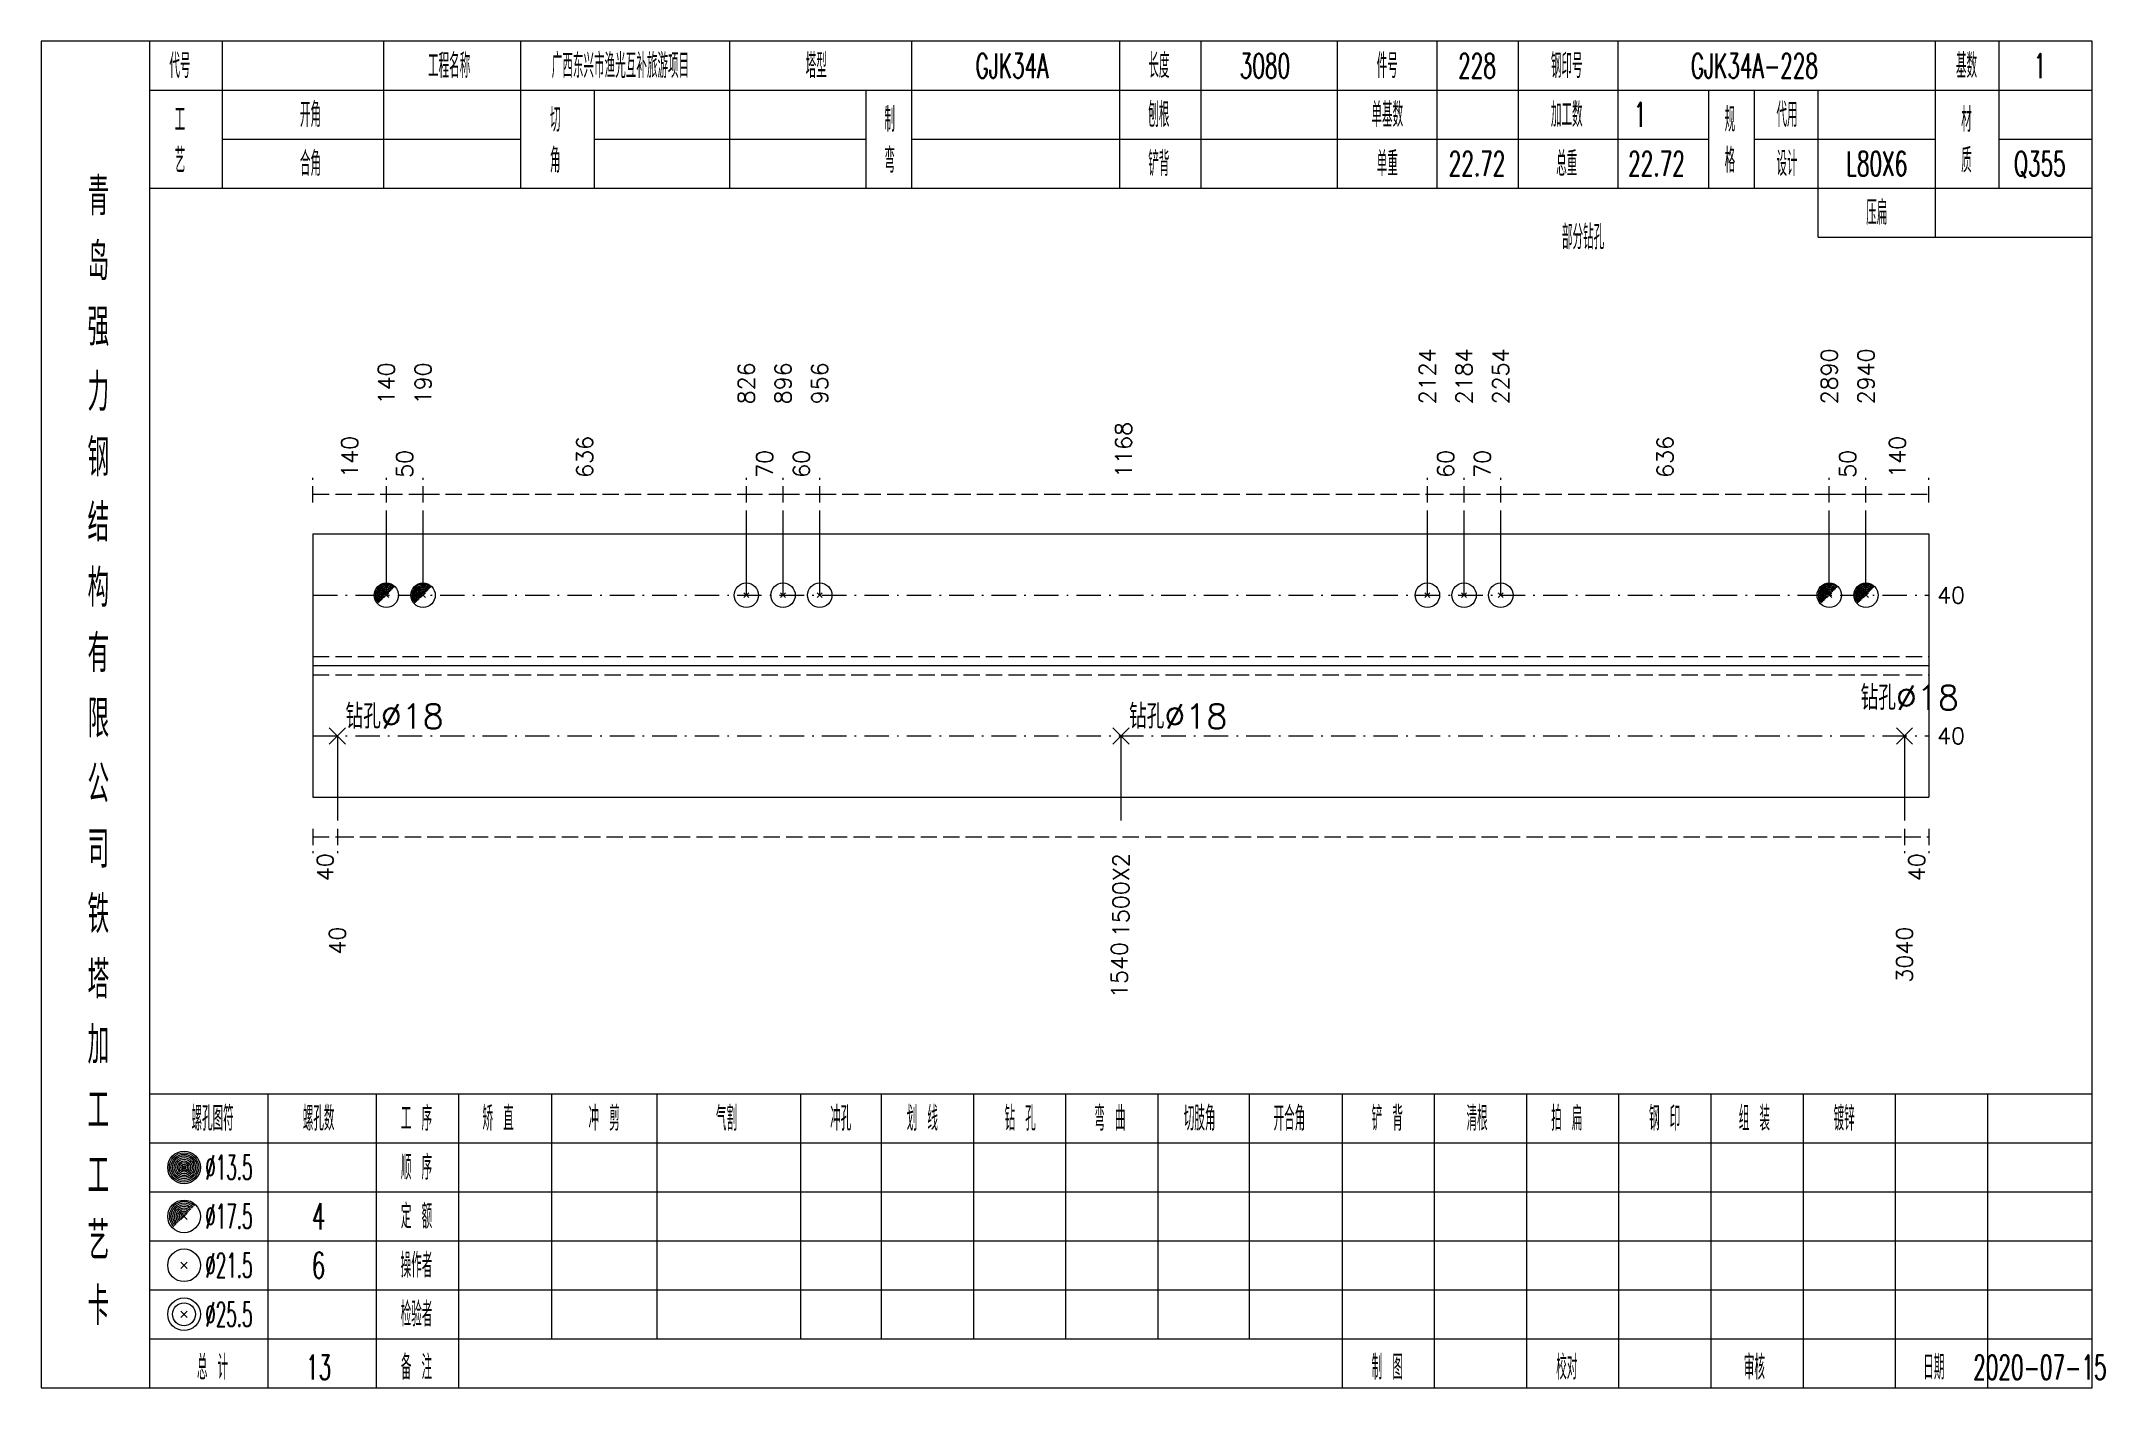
# Model space of a CAD drawing. Extents: x 0 to 2606, y -377 to 6479.
# Drawn here: x 1307 to 1559.9, y 5950 to 6115 of the extents above; entities that cross this region are included whole.
import ezdxf
from ezdxf.enums import TextEntityAlignment as Align

# ---------------------------------------------------------------- set-up
doc = ezdxf.new("R2010")
doc.units = 0
doc.header["$MEASUREMENT"] = 0
doc.linetypes.add('一点画线', pattern=[5.2, 3, -1, 0.2, -1])
doc.linetypes.add('虚线', pattern=[2.75, 2, -0.75])
doc.layers.get('0').update_dxf_attribs({"linetype": 'CONTINUOUS', "lineweight": 25})
doc.layers.add('1', color=7, linetype='CONTINUOUS', lineweight=25)
doc.layers.add('4', color=7, linetype='CONTINUOUS', lineweight=25)
doc.styles.get("Standard").update_dxf_attribs({"font": 'simplex.shx', "width": 0.7, "height": 3, "bigfont": 'gbhzfs.shx'})

msp = doc.modelspace()

# ---------------------------------------------------------------- texts
at = {"color": 7, "linetype": 'Continuous', "lineweight": 13}
for s, p in [('2124', (1476.91, 6070.5)), ('2184', (1481.41, 6070.5)), ('2254', (1485.91, 6070.5)), ('2890', (1526.18, 6070.5)), ('2940', (1530.68, 6070.5)), ('140', (1349.3, 6070.5)), ('190', (1353.8, 6070.5)), ('826', (1393.43, 6070.5)), ('896', (1397.93, 6070.5)), ('956', (1402.43, 6070.5))]:
    msp.add_text(s, height=2, rotation=90, dxfattribs=at).set_placement(p, align=Align.MIDDLE_LEFT)
at = {"color": 8, "linetype": 'Continuous', "lineweight": 9}
for s, p in [('140', (1344.8, 6061.5)), ('636', (1373.62, 6061.5)), ('1168', (1439.67, 6061.5)), ('636', (1506.05, 6061.5)), ('140', (1534.54, 6061.5)), ('50', (1351.55, 6061.5)), ('70', (1395.68, 6061.5)), ('60', (1400.18, 6061.5)), ('60', (1479.16, 6061.5)), ('70', (1483.66, 6061.5)), ('50', (1528.43, 6061.5))]:
    msp.add_text(s, height=2, rotation=90, dxfattribs=at).set_placement(p, align=Align.MIDDLE_LEFT)
at = {"color": 7, "linetype": 'Continuous', "lineweight": 13}
for p in [(1539.4, 6047.12), (1539.4, 6029.88)]:
    msp.add_text('40', height=2, dxfattribs=at).set_placement(p, align=Align.MIDDLE_LEFT)
at = {"color": 8, "linetype": 'Continuous', "lineweight": 9}
for s, p in [('40', (1341.8, 6015.5)), ('1500X2', (1439.35, 6015.5)), ('40', (1536.9, 6015.5))]:
    msp.add_text(s, height=2, rotation=90, dxfattribs=at).set_placement(p, align=Align.MIDDLE_RIGHT)
at = {"layer": '1', "color": 7, "linetype": 'Continuous', "lineweight": 13}
for p in [(1530.03, 6032.16), (1344.3, 6029.88), (1440.35, 6029.88)]:
    msp.add_text('钻孔%%c18', height=3, dxfattribs=at).set_placement(p, align=Align.BOTTOM_LEFT)
for s, p in [('40', (1343.3, 6006.5)), ('3040', (1535.4, 6006.5)), ('1540', (1439.16, 6004.62))]:
    msp.add_text(s, height=2, rotation=90, dxfattribs=at).set_placement(p, align=Align.MIDDLE_RIGHT)
at = {"layer": '4', "color": 1, "linetype": 'Continuous', "lineweight": 13}
for s, height, width, p in [('代号', 3, 0.6, (1324, 6112)), ('工程名称', 3, 0.6, (1357, 6112)), ('广西东兴市渔光互补旅游项目', 3, 0.6, (1378, 6112)), ('塔型', 3, 0.6, (1402, 6112)), ('长度', 3, 0.6, (1444, 6112)), ('件号', 3, 0.6, (1472, 6112)), ('钢印号', 3, 0.6, (1494, 6112)), ('基数', 3, 0.6, (1543, 6112)), ('GJK34A', 3, 0.6, (1426, 6112)), ('3080', 3, 0.6, (1457, 6112)), ('228', 3, 0.6, (1483, 6112)), ('GJK34A-228', 3, 0.6, (1517, 6112)), ('1', 3, 0.6, (1552, 6112)), ('工', 3, 0.6, (1324, 6105.4)), ('开角', 3, 0.6, (1340, 6106)), ('切', 3, 0.6, (1370, 6105.4)), ('制', 3, 0.6, (1411, 6105.4)), ('刨根', 3, 0.6, (1444, 6106)), ('单基数', 3, 0.6, (1472, 6106)), ('加工数', 3, 0.6, (1494, 6106)), ('1', 3, 0.6, (1503, 6106)), ('规', 3, 0.6, (1514, 6105.4)), ('代用', 3, 0.6, (1521, 6106)), ('材', 3, 0.6, (1543, 6105.4)), ('艺', 3, 0.6, (1324, 6100.4)), ('合角', 3, 0.6, (1340, 6100)), ('角', 3, 0.6, (1370, 6100.4)), ('弯', 3, 0.6, (1411, 6100.4)), ('铲背', 3, 0.6, (1444, 6100)), ('单重', 3, 0.6, (1472, 6100)), ('22.72', 3, 0.6, (1483, 6100)), ('总重', 3, 0.6, (1494, 6100)), ('22.72', 3, 0.6, (1505, 6100)), ('格', 3, 0.6, (1514, 6100.4)), ('设计', 3, 0.6, (1521, 6100)), ('L80X6', 3, 0.6, (1532, 6100)), ('质', 3, 0.6, (1543, 6100.4)), ('Q355', 3, 0.6, (1552, 6100)), ('青', 4.6, 0.8, (1314, 6096)), ('压扁', 3, 0.6, (1532, 6094)), ('部分钻孔', 3, 0.6, (1496, 6091)), ('岛', 4.6, 0.8, (1314, 6088)), ('强', 4.6, 0.8, (1314, 6080)), ('力', 4.6, 0.8, (1314, 6072)), ('钢', 4.6, 0.8, (1314, 6064)), ('结', 4.6, 0.8, (1314, 6056)), ('构', 4.6, 0.8, (1314, 6048)), ('有', 4.6, 0.8, (1314, 6040)), ('限', 4.6, 0.8, (1314, 6032)), ('公', 4.6, 0.8, (1314, 6024)), ('司', 4.6, 0.8, (1314, 6016)), ('铁', 4.6, 0.8, (1314, 6008)), ('塔', 4.6, 0.8, (1314, 6000)), ('加', 4.6, 0.8, (1314, 5992)), ('工', 4.6, 0.8, (1314, 5984)), ('螺孔图符', 3, 0.6, (1328, 5983)), ('螺孔数', 3, 0.6, (1341, 5983)), ('工 序', 3, 0.6, (1353, 5983)), ('矫 直', 3, 0.6, (1363, 5983)), ('冲 剪', 3, 0.6, (1376, 5983)), ('气割', 3, 0.6, (1391, 5983)), ('冲孔', 3, 0.6, (1405, 5983)), ('划 线', 3, 0.6, (1415, 5983)), ('钻 孔', 3, 0.6, (1427, 5983)), ('弯 曲', 3, 0.6, (1438, 5983)), ('切肢角', 3, 0.6, (1449, 5983)), ('开合角', 3, 0.6, (1460, 5983)), ('铲 背', 3, 0.6, (1472, 5983)), ('清根', 3, 0.6, (1483, 5983)), ('拍 扁', 3, 0.6, (1494, 5983)), ('钢 印', 3, 0.6, (1506, 5983)), ('组 装', 3, 0.6, (1517, 5983)), ('镀锌', 3, 0.6, (1528, 5983)), ('工', 4.6, 0.8, (1314, 5976)), ('%%C13.5', 3, 0.5, (1330, 5977)), ('顺 序', 3, 0.6, (1353, 5977)), ('%%C17.5', 3, 0.5, (1330, 5971)), ('4', 3.2, 0.6, (1341, 5971)), ('定 额', 3, 0.6, (1353, 5971)), ('艺', 4.6, 0.8, (1314, 5968)), ('%%C21.5', 3, 0.5, (1330, 5965)), ('6', 3.2, 0.6, (1341, 5965)), ('操作者', 3, 0.6, (1353, 5965)), ('卡', 4.6, 0.8, (1314, 5960)), ('%%C25.5', 3, 0.5, (1330, 5959)), ('检验者', 3, 0.6, (1353, 5959)), ('总 计', 3, 0.6, (1328, 5952.5)), ('13', 3, 0.6, (1341, 5952.5)), ('备 注', 3, 0.6, (1353, 5952.5)), ('制 图', 3, 0.6, (1472, 5952.5)), ('校对', 3, 0.6, (1494, 5952.5)), ('审核', 3, 0.6, (1517, 5952.5)), ('日期', 3, 0.6, (1539, 5952.5)), ('2020-07-15', 3, 0.6, (1552, 5952.5))]:
    msp.add_text(s, height=height, dxfattribs=dict(at, width=width)).set_placement(p, align=Align.MIDDLE_CENTER)

# ---------------------------------------------------------------- linework, layer by layer
at = {"color": 8, "linetype": '虚线', "lineweight": 9}
for p, q in [((1340.3, 6058.5), (1340.3, 6061.5)), ((1349.3, 6058.5), (1349.3, 6061.5)), ((1349.3, 6058.5), (1349.3, 6061.5)), ((1353.8, 6058.5), (1353.8, 6061.5)), ((1353.8, 6058.5), (1353.8, 6061.5)), ((1393.43, 6058.5), (1393.43, 6061.5)), ((1393.43, 6058.5), (1393.43, 6061.5)), ((1397.93, 6058.5), (1397.93, 6061.5)), ((1397.93, 6058.5), (1397.93, 6061.5)), ((1402.43, 6058.5), (1402.43, 6061.5)), ((1402.43, 6058.5), (1402.43, 6061.5)), ((1476.91, 6058.5), (1476.91, 6061.5)), ((1476.91, 6058.5), (1476.91, 6061.5)), ((1481.41, 6058.5), (1481.41, 6061.5)), ((1481.41, 6058.5), (1481.41, 6061.5)), ((1485.91, 6058.5), (1485.91, 6061.5)), ((1485.91, 6058.5), (1485.91, 6061.5)), ((1526.18, 6058.5), (1526.18, 6061.5)), ((1526.18, 6058.5), (1526.18, 6061.5)), ((1530.68, 6058.5), (1530.68, 6061.5)), ((1530.68, 6058.5), (1530.68, 6061.5)), ((1538.4, 6058.5), (1538.4, 6061.5)), ((1340.3, 6059.5), (1349.3, 6059.5)), ((1349.3, 6059.5), (1353.8, 6059.5)), ((1353.8, 6059.5), (1393.43, 6059.5)), ((1393.43, 6059.5), (1397.93, 6059.5)), ((1397.93, 6059.5), (1402.43, 6059.5)), ((1402.43, 6059.5), (1476.91, 6059.5)), ((1476.91, 6059.5), (1481.41, 6059.5)), ((1481.41, 6059.5), (1485.91, 6059.5)), ((1485.91, 6059.5), (1526.18, 6059.5)), ((1526.18, 6059.5), (1530.68, 6059.5)), ((1530.68, 6059.5), (1538.4, 6059.5)), ((1340.3, 6018.5), (1340.3, 6015.5)), ((1343.3, 6018.5), (1343.3, 6015.5)), ((1343.3, 6018.5), (1343.3, 6015.5)), ((1535.4, 6018.5), (1535.4, 6015.5)), ((1535.4, 6018.5), (1535.4, 6015.5)), ((1538.4, 6018.5), (1538.4, 6015.5)), ((1340.3, 6017.5), (1343.3, 6017.5)), ((1343.3, 6017.5), (1535.4, 6017.5)), ((1535.4, 6017.5), (1538.4, 6017.5))]:
    msp.add_line(p, q, dxfattribs=at)
at = {"color": 7, "linetype": 'Continuous', "lineweight": 13}
for p, q in [((1349.3, 6047.12), (1349.3, 6057.5)), ((1353.8, 6047.12), (1353.8, 6057.5)), ((1393.43, 6047.12), (1393.43, 6057.5)), ((1397.93, 6047.12), (1397.93, 6057.5)), ((1402.43, 6047.12), (1402.43, 6057.5)), ((1476.91, 6047.12), (1476.91, 6057.5)), ((1481.41, 6047.12), (1481.41, 6057.5)), ((1485.91, 6047.12), (1485.91, 6057.5)), ((1526.18, 6047.12), (1526.18, 6057.5)), ((1530.68, 6047.12), (1530.68, 6057.5)), ((1393.13, 6046.82), (1393.73, 6047.43)), ((1393.73, 6046.82), (1393.13, 6047.43)), ((1397.63, 6046.82), (1398.23, 6047.43)), ((1398.23, 6046.82), (1397.63, 6047.43)), ((1402.13, 6046.82), (1402.73, 6047.43)), ((1402.73, 6046.82), (1402.13, 6047.43)), ((1476.61, 6046.82), (1477.21, 6047.43)), ((1477.21, 6046.82), (1476.61, 6047.43)), ((1481.11, 6046.82), (1481.71, 6047.43)), ((1481.71, 6046.82), (1481.11, 6047.43)), ((1485.61, 6046.82), (1486.21, 6047.43)), ((1486.21, 6046.82), (1485.61, 6047.43)), ((1343.3, 6029.88), (1343.3, 6019.5)), ((1439.35, 6029.88), (1439.35, 6019.5)), ((1535.4, 6029.88), (1535.4, 6019.5))]:
    msp.add_line(p, q, dxfattribs=at)
at = {"color": 7, "linetype": 'Continuous', "lineweight": 18}
for p, q in [((1340.3, 6054.62), (1340.3, 6022.38)), ((1340.3, 6054.62), (1538.4, 6054.62)), ((1538.4, 6054.62), (1538.4, 6022.38)), ((1340.3, 6038.5), (1538.4, 6038.5))]:
    msp.add_line(p, q, dxfattribs=at)
at = {"color": 3, "linetype": '一点画线', "lineweight": 13}
for p, q in [((1340.3, 6047.12), (1538.4, 6047.12)), ((1340.3, 6029.88), (1538.4, 6029.88))]:
    msp.add_line(p, q, dxfattribs=at)
at = {"color": 7, "linetype": 'Continuous', "lineweight": 0}
for p, q in [((1349, 6046.82), (1349.6, 6047.43)), ((1349, 6047.43), (1349.6, 6046.82)), ((1353.5, 6046.82), (1354.1, 6047.43)), ((1353.5, 6047.43), (1354.1, 6046.82)), ((1525.88, 6046.82), (1526.48, 6047.43)), ((1525.88, 6047.43), (1526.48, 6046.82)), ((1530.38, 6046.82), (1530.98, 6047.43)), ((1530.38, 6047.43), (1530.98, 6046.82))]:
    msp.add_line(p, q, dxfattribs=at)
at = {"color": 1, "linetype": '虚线', "lineweight": 18}
for p, q in [((1340.3, 6039.62), (1538.4, 6039.62)), ((1340.3, 6037.38), (1538.4, 6037.38))]:
    msp.add_line(p, q, dxfattribs=at)
at = {"color": 7, "linetype": 'Continuous', "lineweight": 13}
for centre in [(1349.3, 6047.12), (1353.8, 6047.12), (1393.43, 6047.12), (1397.93, 6047.12), (1402.43, 6047.12), (1476.91, 6047.12), (1481.41, 6047.12), (1485.91, 6047.12), (1526.18, 6047.12), (1530.68, 6047.12)]:
    msp.add_circle(centre, 1.5, dxfattribs=at)
for centre, radius in [((1349.3, 6047.12), 1.35), ((1349.3, 6047.12), 1.2), ((1349.3, 6047.12), 1.05), ((1349.3, 6047.12), 0.9), ((1353.8, 6047.12), 1.35), ((1353.8, 6047.12), 1.2), ((1353.8, 6047.12), 1.05), ((1353.8, 6047.12), 0.9), ((1526.18, 6047.12), 1.35), ((1526.18, 6047.12), 1.2), ((1526.18, 6047.12), 1.05), ((1526.18, 6047.12), 0.9), ((1530.68, 6047.12), 1.35), ((1530.68, 6047.12), 1.2), ((1530.68, 6047.12), 1.05), ((1530.68, 6047.12), 0.9), ((1349.3, 6047.12), 0.75), ((1349.3, 6047.12), 0.6), ((1349.3, 6047.12), 0.45), ((1349.3, 6047.12), 0.3), ((1349.3, 6047.12), 0.15), ((1353.8, 6047.12), 0.75), ((1353.8, 6047.12), 0.6), ((1353.8, 6047.12), 0.45), ((1353.8, 6047.12), 0.3), ((1353.8, 6047.12), 0.15), ((1526.18, 6047.12), 0.75), ((1526.18, 6047.12), 0.6), ((1526.18, 6047.12), 0.45), ((1526.18, 6047.12), 0.3), ((1526.18, 6047.12), 0.15), ((1530.68, 6047.12), 0.75), ((1530.68, 6047.12), 0.6), ((1530.68, 6047.12), 0.45), ((1530.68, 6047.12), 0.3), ((1530.68, 6047.12), 0.15)]:
    msp.add_arc(centre, radius, 45, 225, dxfattribs=at)
at = {"layer": '1', "color": 7, "linetype": 'Continuous', "lineweight": 13}
for p, q in [((1342.3, 6028.88), (1344.3, 6030.88)), ((1342.3, 6030.88), (1344.3, 6028.88)), ((1438.35, 6028.88), (1440.35, 6030.88)), ((1438.35, 6030.88), (1440.35, 6028.88)), ((1534.4, 6028.88), (1536.4, 6030.88)), ((1534.4, 6030.88), (1536.4, 6028.88))]:
    msp.add_line(p, q, dxfattribs=at)
at = {"layer": '1', "color": 7, "linetype": 'Continuous', "lineweight": 18}
msp.add_line((1340.3, 6022.38), (1538.4, 6022.38), dxfattribs=at)
at = {"layer": '4', "color": 1, "linetype": 'Continuous', "lineweight": 18}
for p, q in [((1320.3, 5950), (1320.3, 6115)), ((1329.2, 6097), (1329.2, 6115)), ((1349, 6097), (1349, 6115)), ((1365.8, 6097), (1365.8, 6115)), ((1391.4, 6097), (1391.4, 6115)), ((1413.7, 6097), (1413.7, 6115)), ((1439.2, 6097), (1439.2, 6115)), ((1449.2, 6097), (1449.2, 6115)), ((1465.9, 6097), (1465.9, 6115)), ((1478.1, 6097), (1478.1, 6115)), ((1488.1, 6097), (1488.1, 6115)), ((1500.3, 6097), (1500.3, 6115)), ((1539.2, 6091), (1539.2, 6115)), ((1547, 6097), (1547, 6115)), ((1320.3, 6109), (1558.4, 6109)), ((1374.8, 6097), (1374.8, 6109)), ((1408.1, 6097), (1408.1, 6109)), ((1511.4, 6097), (1511.4, 6109)), ((1517, 6097), (1517, 6109)), ((1524.8, 6091), (1524.8, 6109)), ((1329.2, 6103), (1365.8, 6103)), ((1374.8, 6103), (1408.1, 6103)), ((1413.7, 6103), (1511.4, 6103)), ((1517, 6103), (1539.2, 6103)), ((1547, 6103), (1558.4, 6103)), ((1320.3, 6097), (1558.4, 6097)), ((1524.8, 6091), (1558.4, 6091)), ((1320.3, 5986), (1558.4, 5986)), ((1334.8, 5950), (1334.8, 5986)), ((1348.1, 5950), (1348.1, 5986)), ((1358.2, 5950), (1358.2, 5986)), ((1369.6, 5956), (1369.6, 5986)), ((1382.5, 5956), (1382.5, 5986)), ((1400.1, 5956), (1400.1, 5986)), ((1410, 5956), (1410, 5986)), ((1421.3, 5956), (1421.3, 5986)), ((1432.6, 5956), (1432.6, 5986)), ((1443.9, 5956), (1443.9, 5986)), ((1455.1, 5956), (1455.1, 5986)), ((1466.5, 5956), (1466.5, 5986)), ((1477.8, 5956), (1477.8, 5986)), ((1489.1, 5956), (1489.1, 5986)), ((1500.4, 5956), (1500.4, 5986)), ((1511.7, 5956), (1511.7, 5986)), ((1523, 5956), (1523, 5986)), ((1534.3, 5956), (1534.3, 5986)), ((1545.6, 5956), (1545.6, 5986)), ((1320.3, 5980), (1558.4, 5980)), ((1320.3, 5974), (1558.4, 5974)), ((1320.3, 5968), (1558.4, 5968)), ((1320.3, 5962), (1558.4, 5962)), ((1320.3, 5956), (1558.4, 5956)), ((1466.5, 5950), (1466.5, 5956)), ((1477.8, 5950), (1477.8, 5956)), ((1489.1, 5950), (1489.1, 5956)), ((1500.4, 5950), (1500.4, 5956)), ((1511.7, 5950), (1511.7, 5956)), ((1523, 5950), (1523, 5956)), ((1534.3, 5950), (1534.3, 5956)), ((1545.6, 5950), (1545.6, 5956))]:
    msp.add_line(p, q, dxfattribs=at)
at = {"layer": '4', "color": 7, "linetype": 'Continuous', "lineweight": 13}
for p, q in [((1324.3, 5976.8), (1324.7, 5977.2)), ((1324.7, 5976.8), (1324.3, 5977.2)), ((1324.1, 5964.6), (1324.9, 5965.4)), ((1324.9, 5964.6), (1324.1, 5965.4)), ((1324.1, 5958.6), (1324.9, 5959.4)), ((1324.9, 5958.6), (1324.1, 5959.4))]:
    msp.add_line(p, q, dxfattribs=at)
at = {"layer": '4', "color": 7, "linetype": 'Continuous', "lineweight": 0}
for p, q in [((1324.1, 5970.6), (1324.9, 5971.4)), ((1324.1, 5971.4), (1324.9, 5970.6))]:
    msp.add_line(p, q, dxfattribs=at)
at = {"layer": '4', "color": 1, "linetype": 'Continuous', "lineweight": 18}
msp.add_lwpolyline([(1307, 6115), (1307, 5950), (1558.4, 5950), (1558.4, 6115)], close=True, dxfattribs=at)
at = {"layer": '4', "color": 7, "linetype": 'Continuous', "lineweight": 13}
for centre, radius in [((1324.5, 5977), 2), ((1324.5, 5977), 1.8), ((1324.5, 5977), 1.6), ((1324.5, 5977), 1.4), ((1324.5, 5977), 1.2), ((1324.5, 5977), 1), ((1324.5, 5977), 0.8), ((1324.5, 5977), 0.6), ((1324.5, 5977), 0.4), ((1324.5, 5977), 0.2), ((1324.5, 5971), 2), ((1324.5, 5965), 2), ((1324.5, 5959), 2), ((1324.5, 5959), 1.4)]:
    msp.add_circle(centre, radius, dxfattribs=at)
for radius in [1.8, 1.6, 1.4, 1.2, 1, 0.8, 0.6, 0.4, 0.2]:
    msp.add_arc((1324.5, 5971), radius, 45, 225, dxfattribs=at)

msp.set_redraw_order([(e.dxf.handle, doc.entitydb.next_handle()) for e in msp.query("TEXT MTEXT ATTDEF DIMENSION ARC_DIMENSION")])  # texts and dimensions are drawn at this point

doc.saveas('drawing.dxf')
